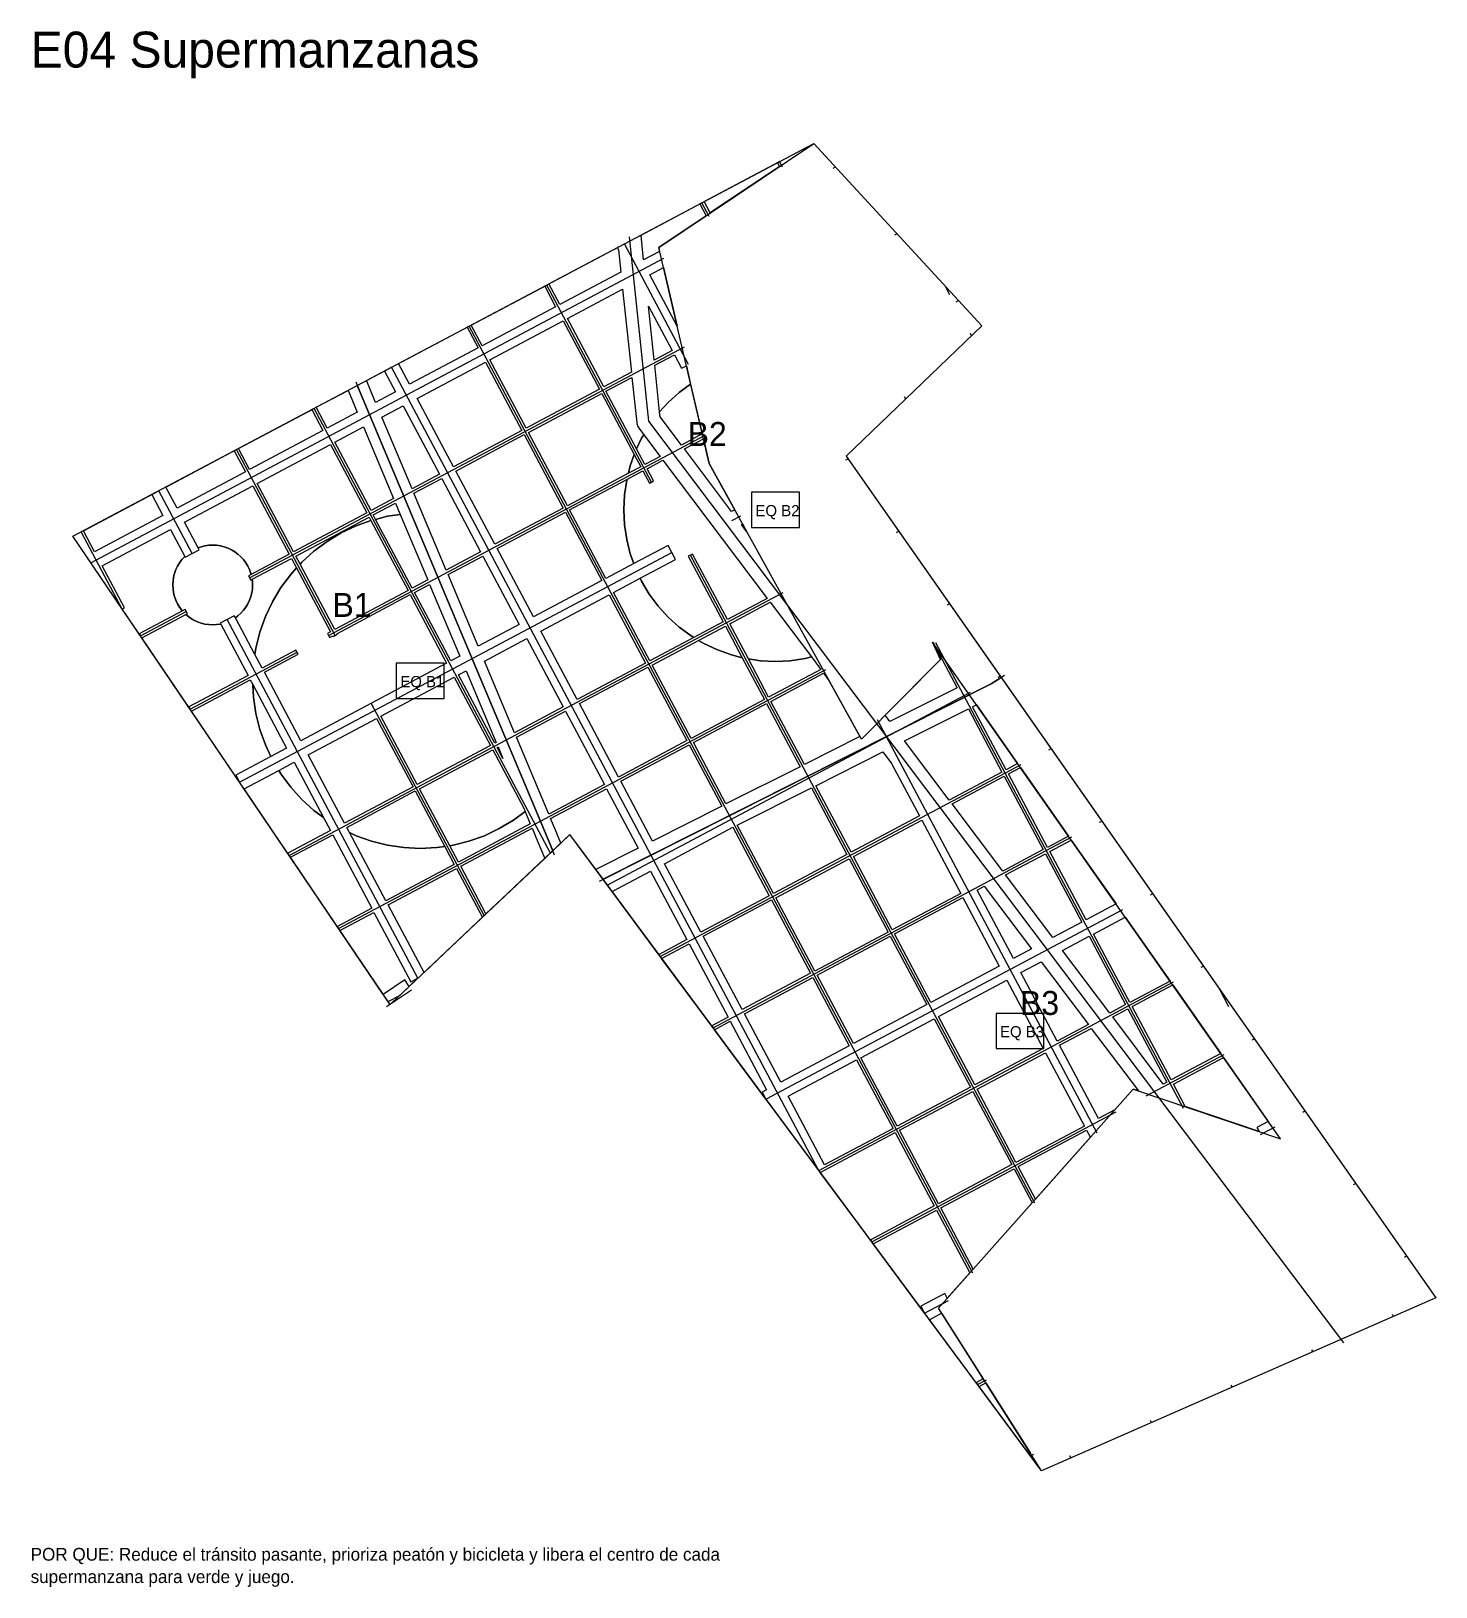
# Model space of a CAD drawing. Header units: metres. Extents: x 3873 to 16340, y -5213 to 3289.
# Drawn here: x 12581 to 14340, y 1087 to 3036 of the extents above; entities that cross this region are included whole.
import ezdxf

# ---------------------------------------------------------------- set-up
doc = ezdxf.new("R2010")
doc.units = ezdxf.units.M
for name, color, linetype in [('EQUIPAMIENTO', 5, 'Continuous'), ('LIMITE-INTERVENCION', 30, 'Continuous'), ('MANZANAS-PROPUESTAS', 33, 'Continuous'), ('SECTORES', 1, 'Continuous'), ('TEXTO', 7, 'Continuous'), ('VERDE-OBLIGATORIO', 3, 'Continuous'), ('VERDE-PROPUESTO', 82, 'Continuous'), ('VIA-BOULEVARD', 30, 'Continuous'), ('VIA-PEATONAL', 42, 'Continuous'), ('VIA-PRIMARIA', 1, 'Continuous'), ('VIA-SECUNDARIA', 8, 'Continuous')]:
    doc.layers.add(name, color=color, linetype=linetype)

msp = doc.modelspace()

# ---------------------------------------------------------------- texts
at = {"layer": 'EQUIPAMIENTO'}
for s, p in [('EQ B2', (13487.8, 2428.1)), ('EQ B1', (13043, 2214)), ('EQ B3', (13794.1, 1775.5))]:
    msp.add_text(s, height=14, dxfattribs=at).set_placement(p)
at = {"layer": 'SECTORES'}
for s, p in [('B2', (13402.8, 2516.1)), ('B1', (12958, 2302)), ('B3', (13819.1, 1803.5))]:
    msp.add_text(s, height=30, dxfattribs=at).set_placement(p)
at = {"layer": 'TEXTO'}
for s, height, p in [('E04 Supermanzanas', 45, (12580, 2990)), ('POR QUE: Reduce el tránsito pasante, prioriza peatón y bicicleta y libera el centro de cada', 16, (12580, 1120)), ('supermanzana para verde y juego.', 16, (12580, 1092))]:
    msp.add_text(s, height=height, dxfattribs=at).set_placement(p)

# ---------------------------------------------------------------- linework, layer by layer
at = {"layer": 'EQUIPAMIENTO'}
for points in [[(13482.8, 2414.1), (13542.8, 2414.1), (13542.8, 2458.1), (13482.8, 2458.1), (13482.8, 2414.1)], [(13038, 2200), (13098, 2200), (13098, 2244), (13038, 2244), (13038, 2200)], [(13789.1, 1761.5), (13849.1, 1761.5), (13849.1, 1805.5), (13789.1, 1805.5), (13789.1, 1761.5)]]:
    msp.add_lwpolyline(points, close=True, dxfattribs=at)
at = {"layer": 'LIMITE-INTERVENCION'}
msp.add_lwpolyline([(12633, 2403), (13561, 2895), (13771.2, 2666.4), (13601.5, 2503.2), (14340, 1449), (13846.2, 1232.4), (13255.3, 2029.4), (13030.2, 1816.5), (12633, 2403)], close=True, dxfattribs=at)
at = {"layer": 'MANZANAS-PROPUESTAS'}
for points in [[(13423.5, 2822.1), (13518, 2872.2), (13515.4, 2870.8), (13517.9, 2866.1), (13431.1, 2807.9), (13423.5, 2822.1)], [(13418.2, 2819.3), (13426, 2804.5), (13366.7, 2764.7), (13367.8, 2759.8), (13347.7, 2749.1), (13344.5, 2779.5), (13342.9, 2779.4), (13420.8, 2820.7), (13418.2, 2819.3)], [(13315.9, 2765), (13314.8, 2764.5), (13316.2, 2761.9), (13319.2, 2733.9), (13242.8, 2693.3), (13229.1, 2719), (13315.9, 2765), (13315.9, 2765)], [(13355.5, 2730.6), (13372.5, 2739.7), (13389.7, 2666.3), (13355.5, 2730.6)], [(13223.8, 2716.2), (13237.5, 2690.5), (13145.7, 2641.7), (13131.9, 2667.5), (13226.5, 2717.6), (13223.8, 2716.2)], [(13297.7, 2590), (13252.2, 2675.7), (13321.4, 2712.5), (13332.4, 2608.5), (13297.7, 2590)], [(13383.4, 2635.6), (13361, 2623.7), (13353.8, 2691.1), (13383.4, 2635.6)], [(13155.1, 2624), (13246.9, 2672.8), (13292.4, 2587.2), (13200.6, 2538.4), (13155.1, 2624)], [(13126.6, 2664.7), (13140.4, 2638.9), (13054.7, 2593.3), (13040.9, 2619.3), (13129.3, 2666.1), (13126.6, 2664.7)], [(13023.3, 2609.9), (13037.1, 2583.9), (13012.1, 2570.7), (13004, 2590), (13004, 2590.1), (13000.6, 2597.9), (13032.1, 2614.6), (13023.3, 2609.9)], [(13064.1, 2575.7), (13149.8, 2621.2), (13195.3, 2535.6), (13109.7, 2490), (13064.1, 2575.7)], [(13361.7, 2617.2), (13386.2, 2630.3), (13395.2, 2613.4), (13401.3, 2616.6), (13406.6, 2593.7), (13392.3, 2583), (13378.5, 2570.5), (13367.8, 2558.8), (13361.7, 2617.2)], [(13300.5, 2584.7), (13333.1, 2602), (13339.1, 2545.4), (13339.3, 2544.1), (13339.6, 2542.8), (13340, 2541.5), (13340.6, 2540.3), (13341.3, 2539.1), (13342, 2538), (13347.9, 2530.2), (13345.2, 2525.7), (13339, 2512.4), (13300.5, 2584.7)], [(12980, 2579.9), (12989.1, 2558.4), (12951.4, 2538.4), (12937.6, 2564.5), (12977.6, 2585.7), (12980, 2579.9)], [(13203.4, 2533.1), (13295.2, 2581.9), (13336, 2505.3), (13331, 2491.3), (13328.6, 2481.9), (13252.2, 2441.3), (13203.4, 2533.1)], [(12932.3, 2561.7), (12946.1, 2535.6), (12854.3, 2486.8), (12840.4, 2512.9), (12934.9, 2563.1), (12932.3, 2561.7)], [(13019.9, 2552.2), (13046.5, 2566.3), (13092, 2480.6), (13057.7, 2462.4), (13019.9, 2552.2)], [(12960.8, 2520.7), (12996.9, 2539.9), (13034.6, 2450.1), (13006.3, 2435.1), (12960.8, 2520.7)], [(12863.7, 2469.1), (12955.5, 2517.9), (13001, 2432.3), (12909.2, 2383.5), (12863.7, 2469.1)], [(13112.5, 2484.7), (13198.1, 2530.3), (13246.9, 2438.4), (13161.3, 2392.9), (13112.5, 2484.7)], [(12835.1, 2510.1), (12849, 2483.9), (12763.4, 2438.4), (12749.4, 2464.7), (12837.7, 2511.5), (12835.1, 2510.1)], [(13060, 2456.8), (13094.8, 2475.3), (13143.6, 2383.5), (13100.5, 2360.6), (13060, 2456.8)], [(12731.7, 2455.3), (12745.7, 2429), (12660, 2383.5), (12646, 2409.9), (12740.5, 2460), (12731.7, 2455.3)], [(12772.7, 2420.7), (12858.4, 2466.3), (12903.9, 2380.6), (12856.2, 2355.3), (12855.9, 2356.5), (12854.2, 2361.2), (12852.1, 2365.6), (12849.6, 2369.8), (12846.7, 2373.7), (12843.4, 2377.4), (12839.7, 2380.7), (12835.8, 2383.6), (12831.6, 2386.1), (12827.2, 2388.2), (12822.5, 2389.9), (12817.8, 2391.1), (12812.9, 2391.8), (12808, 2392), (12803.1, 2391.8), (12798.3, 2391.1), (12793.5, 2389.9), (12789.9, 2388.6), (12772.7, 2420.7)], [(13300.6, 2350.3), (13255.1, 2436), (13326.7, 2474), (13326.5, 2473.2), (13323.7, 2454.8), (13322.8, 2436.1), (13323.7, 2417.5), (13326.5, 2399.1), (13331, 2381), (13335.4, 2368.8), (13300.6, 2350.3)], [(13009.2, 2429.8), (13036.9, 2444.6), (13042.9, 2430.3), (13027.1, 2428), (13012.1, 2424.2), (13009.2, 2429.8)], [(12912, 2378.2), (13003.9, 2427), (13006.2, 2422.7), (12987.7, 2416), (12969, 2407.2), (12951.4, 2396.6), (12934.8, 2384.4), (12919.5, 2370.5), (12917.4, 2368.1), (12912, 2378.2)], [(13209.6, 2302), (13164.1, 2387.6), (13249.8, 2433.1), (13295.3, 2347.5), (13209.6, 2302)], [(12716.1, 2280.8), (12717.6, 2278.1), (12694.7, 2311.8), (12697.4, 2313.2), (12669.4, 2365.8), (12755.1, 2411.4), (12773, 2377.7), (12772.7, 2377.4), (12769.4, 2373.7), (12766.4, 2369.8), (12763.9, 2365.6), (12761.8, 2361.2), (12760.2, 2356.5), (12759, 2351.8), (12758.3, 2346.9), (12758, 2342), (12758.3, 2337.1), (12759, 2332.3), (12760.2, 2327.5), (12761.8, 2322.9), (12763.9, 2318.5), (12766.4, 2314.2), (12769.4, 2310.3), (12770.1, 2309.5), (12716.1, 2280.8)], [(13146.5, 2378.2), (13192, 2292.6), (13140.5, 2265.2), (13102.8, 2355), (13146.5, 2378.2)], [(12906.7, 2375.3), (12913.1, 2363.4), (12905.7, 2355.2), (12893.4, 2338.7), (12882.8, 2321), (12874, 2302.4), (12867.1, 2283), (12862.1, 2263), (12860.9, 2255), (12836.4, 2300.9), (12839.7, 2303.4), (12843.4, 2306.7), (12846.7, 2310.3), (12849.6, 2314.2), (12852.1, 2318.5), (12854.2, 2322.9), (12855.9, 2327.5), (12857.1, 2332.3), (12857.8, 2337.1), (12858, 2342), (12857.8, 2346.9), (12857.5, 2349.1), (12906.7, 2375.3)], [(13355.5, 2247), (13310, 2332.7), (13343.4, 2350.4), (13345.2, 2346.6), (13354.8, 2330.6), (13365.9, 2315.6), (13378.5, 2301.8), (13392.3, 2289.3), (13407.3, 2278.2), (13410.5, 2276.2), (13355.5, 2247)], [(13264.6, 2198.6), (13219, 2284.3), (13304.7, 2329.8), (13350.2, 2244.2), (13264.6, 2198.6)], [(12774.5, 2305), (12776.3, 2303.4), (12780.2, 2300.4), (12784.5, 2297.9), (12788.9, 2295.8), (12793.5, 2294.2), (12798.3, 2293), (12803.1, 2292.3), (12808, 2292), (12812.9, 2292.3), (12817.8, 2293), (12818, 2293), (12852.3, 2228.6), (12778.2, 2189.2), (12779.6, 2186.5), (12719.2, 2275.6), (12774.5, 2305)], [(13246.9, 2189.3), (13186.1, 2156.9), (13148.3, 2246.7), (13201.4, 2274.9), (13246.9, 2189.3)], [(13416.5, 2272.6), (13423.2, 2268.6), (13440.1, 2260.6), (13457.7, 2254.3), (13471.2, 2250.9), (13499, 2198.7), (13407.2, 2149.9), (13358.3, 2241.7), (13416.5, 2272.6)], [(13740.4, 2213.3), (13656.3, 2171), (13650.4, 2178.8), (13719.7, 2248.7), (13709.6, 2270.5), (13711.3, 2268.1), (13740.4, 2213.3)], [(13569.5, 2236.2), (13504.3, 2201.5), (13478.9, 2249.3), (13494.2, 2247.1), (13512.8, 2246.1), (13531.4, 2247.1), (13549.9, 2249.8), (13557.8, 2251.8), (13569.5, 2236.2)], [(12855.1, 2223.3), (12858.3, 2217.3), (12859, 2201.4), (12862.1, 2181.1), (12867.1, 2161.1), (12874, 2141.7), (12880.9, 2127.1), (12836.9, 2103.8), (12841.6, 2094.9), (12781.3, 2184), (12855.1, 2223.3)], [(13267.4, 2193.4), (13353, 2238.9), (13401.9, 2147.1), (13316.2, 2101.5), (13267.4, 2193.4)], [(13573.2, 2231.4), (13579.8, 2222.5), (13618.7, 2152.1), (13549.2, 2117.1), (13507.1, 2196.2), (13573.2, 2231.4)], [(13298.6, 2092.1), (13228.9, 2055.1), (13188.4, 2151.4), (13249.7, 2184), (13298.6, 2092.1)], [(13501.8, 2193.4), (13543.8, 2114.4), (13450.9, 2067.7), (13410, 2144.6), (13501.8, 2193.4)], [(13754.5, 2186.8), (13796.5, 2107.7), (13730.4, 2072.6), (13674.6, 2146.7), (13754.5, 2186.8)], [(13801.8, 2110.6), (13759.8, 2189.5), (13764.6, 2191.9), (13816.2, 2118.2), (13801.8, 2110.6)], [(13445.5, 2065), (13358.9, 2021.3), (13319, 2096.2), (13404.7, 2141.8), (13445.5, 2065)], [(13647.4, 2133), (13658.3, 2118.4), (13693.2, 2052.8), (13607.6, 2007.3), (13563.3, 2090.6), (13647.4, 2133)], [(12890.8, 2109.8), (12893.4, 2105.4), (12905.7, 2088.8), (12919.5, 2073.5), (12934.8, 2059.7), (12946.8, 2050.8), (12955.5, 2034.3), (12902.3, 2006), (12903.7, 2003.3), (12847.3, 2086.6), (12890.8, 2109.8)], [(13853.5, 2013.4), (13804.6, 2105.3), (13819.7, 2113.3), (13879.8, 2027.5), (13853.5, 2013.4)], [(13244, 2018.7), (13239, 2030.9), (13239, 2031), (13231.2, 2049.5), (13301.4, 2086.8), (13341, 2012.4), (13287.8, 1985.6), (13255.3, 2029.4), (13244, 2018.7)], [(13465, 2041.2), (13557.9, 2087.9), (13602.3, 2004.5), (13510.4, 1955.6), (13465, 2041.2)], [(13848.2, 2010.6), (13797.5, 1983.7), (13734.1, 2067.8), (13799.3, 2102.4), (13848.2, 2010.6)], [(13205.8, 2042.8), (13115.8, 1995), (13104.9, 2015.4), (13109, 2016.1), (13129, 2021.1), (13148.4, 2028), (13167, 2036.8), (13184.7, 2047.4), (13199.3, 2058.3), (13205.8, 2042.8)], [(13696, 2047.5), (13744.9, 1955.7), (13659.2, 1910.2), (13610.4, 2002), (13696, 2047.5)], [(12958.4, 2029), (13007.2, 1937.2), (12964.3, 1914.4), (12965.7, 1911.7), (12905.4, 2000.9), (12958.4, 2029)], [(12979.5, 2031.9), (12987.7, 2028), (13007.1, 2021.1), (13027.1, 2016.1), (13047.4, 2013), (13068, 2012), (13088.6, 2013), (13098.6, 2014.5), (13110.5, 1992.1), (13024.8, 1946.6), (12979.5, 2031.9)], [(13118.6, 1989.7), (13208.2, 2037.3), (13215, 2021), (13223.8, 1999.6), (13150.3, 1930.1), (13118.6, 1989.7)], [(13505.1, 1952.8), (13419.5, 1907.3), (13374, 1992.9), (13459.6, 2038.5), (13505.1, 1952.8)], [(13901.8, 1922.5), (13856.3, 2008.1), (13883.3, 2022.5), (13939.4, 1942.5), (13901.8, 1922.5)], [(13513.3, 1950.3), (13605.1, 1999.2), (13653.9, 1907.3), (13562.1, 1858.5), (13513.3, 1950.3)], [(13896.5, 1919.7), (13860.3, 1900.4), (13801.1, 1978.8), (13851, 2005.3), (13896.5, 1919.7)], [(13027.7, 1941.3), (13113.3, 1986.8), (13145.4, 1926.5), (13148, 1927.9), (13072.7, 1856.7), (13027.7, 1941.3)], [(13356.3, 1983.5), (13401.8, 1897.9), (13367.1, 1879.4), (13368.5, 1876.7), (13308.2, 1958), (13356.3, 1983.5)], [(13747.7, 1950.4), (13793.2, 1864.7), (13707.6, 1819.2), (13662, 1904.9), (13747.7, 1950.4)], [(13810.9, 1874.1), (13765.3, 1959.8), (13774.3, 1964.6), (13833.5, 1886.1), (13810.9, 1874.1)], [(13048.7, 1847.5), (13021.5, 1829.3), (12967.4, 1909.3), (13010, 1931.9), (13056.3, 1844.8), (13065.1, 1849.5), (13054.2, 1839.2), (13048.7, 1847.5)], [(13556.8, 1855.7), (13471.1, 1810.2), (13422.3, 1902), (13508, 1947.5), (13556.8, 1855.7)], [(13956.7, 1819.2), (13911.2, 1904.8), (13950.9, 1926), (14007, 1845.9), (13956.7, 1819.2)], [(13404.7, 1892.6), (13453.5, 1800.8), (13433.3, 1790), (13434.7, 1787.4), (13370.3, 1874.3), (13404.7, 1892.6)], [(13564.9, 1853.2), (13656.7, 1902), (13702.3, 1816.4), (13610.4, 1767.6), (13564.9, 1853.2)], [(13951.4, 1816.4), (13931.6, 1805.8), (13872.5, 1884.2), (13905.9, 1902), (13951.4, 1816.4)], [(13865.8, 1770.8), (13820.3, 1856.5), (13845.6, 1870), (13904.8, 1791.5), (13865.8, 1770.8)], [(13605.1, 1764.7), (13519.5, 1719.2), (13474, 1804.9), (13559.6, 1850.4), (13605.1, 1764.7)], [(13802.6, 1847.1), (13848.1, 1761.4), (13762.5, 1715.9), (13717, 1801.5), (13802.6, 1847.1)], [(14008.4, 1722.1), (13959.6, 1813.9), (14010.5, 1841), (14070.6, 1755.1), (14008.4, 1722.1)], [(13456.3, 1795.5), (13501.8, 1709.8), (13496.3, 1706.9), (13501, 1698), (13436.5, 1785), (13456.3, 1795.5)], [(13665.4, 1664.3), (13619.8, 1749.9), (13711.7, 1798.7), (13757.2, 1713.1), (13665.4, 1664.3)], [(13954.3, 1811.1), (14003.1, 1719.2), (13998.6, 1716.9), (13935.2, 1801), (13954.3, 1811.1)], [(13917.4, 1673.7), (13868.6, 1765.5), (13908.4, 1786.7), (13967.4, 1708.4), (13961, 1710.6), (13937.8, 1684.5), (13917.4, 1673.7)], [(13851, 1756.1), (13899.8, 1664.3), (13814.1, 1618.8), (13765.3, 1710.6), (13851, 1756.1)], [(13574.4, 1615.9), (13528.9, 1701.6), (13614.5, 1747.1), (13660.1, 1661.4), (13574.4, 1615.9)], [(14011.2, 1716.8), (14074.1, 1750.2), (14130.1, 1670.1), (14115.8, 1662.5), (14118.5, 1657.6), (14026.1, 1688.7), (14011.2, 1716.8)], [(13668.2, 1659), (13760, 1707.8), (13808.8, 1616), (13717, 1567.1), (13668.2, 1659)], [(13817, 1613.5), (13902.6, 1659), (13907.1, 1650.7), (13908.3, 1651.3), (13838.5, 1572.9), (13817, 1613.5)], [(13662.9, 1656.1), (13711.7, 1564.3), (13632.1, 1522), (13633.5, 1519.3), (13569, 1606.2), (13662.9, 1656.1)], [(13719.8, 1561.8), (13811.7, 1610.7), (13834.3, 1568.1), (13760.6, 1485.2), (13719.8, 1561.8)], [(13724.9, 1454.7), (13695, 1438.8), (13699.7, 1430), (13635.3, 1516.9), (13714.5, 1559), (13756.3, 1480.4), (13728.1, 1448.7), (13724.9, 1454.7)], [(13764.6, 1343.3), (13766, 1340.6), (13705.7, 1421.8), (13721, 1429.9), (13773.1, 1347.8), (13764.6, 1343.3)], [(13830.8, 1253.9), (13832.2, 1251.2), (13767.8, 1338.2), (13776.3, 1342.7), (13832.1, 1254.6), (13830.8, 1253.9)]]:
    msp.add_lwpolyline(points, close=True, dxfattribs=at)
at = {"layer": 'SECTORES'}
for points in [[(12989.1, 2591.8), (13561, 2895), (13771.2, 2666.4), (13601.5, 2503.2), (13795.5, 2226.3), (13783, 2218), (13296.9, 1973.4), (13255.3, 2029.4), (13233.9, 2009.2), (13227, 2026), (12992, 2585), (12989.1, 2591.8)], [(13030.2, 1816.5), (13030, 1816.9), (12633, 2403), (12989.1, 2591.8), (12992, 2585), (13227, 2026), (13233.9, 2009.2), (13032.1, 1818.3), (13030.2, 1816.5)], [(13795.5, 2226.3), (14340, 1449), (13846.2, 1232.4), (13296.9, 1973.4), (13783, 2218), (13795.5, 2226.3)]]:
    msp.add_lwpolyline(points, close=True, dxfattribs=at)
at = {"layer": 'VERDE-OBLIGATORIO'}
msp.add_lwpolyline([(14145.3, 1648.5), (13709.6, 2270.5), (13719.7, 2248.7), (13620.6, 2148.7), (13429.8, 2494.3), (13366.7, 2764.7), (13561, 2895), (13771.2, 2666.4), (13601.5, 2503.2), (14340, 1449), (13846.2, 1232.4), (13717, 1436.2), (13961, 1710.6), (14145.3, 1648.5)], close=True, dxfattribs=at)
at = {"layer": 'VERDE-PROPUESTO'}
for points in [[(13392.3, 2583), (13406.6, 2593.7), (13421.2, 2531.1), (13395.2, 2517.3), (13368.5, 2552.7), (13367.8, 2558.8), (13378.5, 2570.5), (13392.3, 2583)], [(13347.9, 2530.2), (13368.4, 2503), (13349.4, 2492.9), (13339, 2512.4), (13345.2, 2525.7), (13347.9, 2530.2)], [(13458, 2434), (13398.9, 2512.4), (13422.6, 2525.1), (13429.8, 2494.3), (13461.9, 2436.1), (13458, 2434)], [(13392.3, 2289.3), (13378.5, 2301.8), (13365.9, 2315.6), (13354.8, 2330.6), (13345.2, 2346.6), (13343.4, 2350.4), (13387.7, 2374), (13378.3, 2391.6), (13335.4, 2368.8), (13331, 2381), (13326.5, 2399.1), (13323.7, 2417.5), (13322.8, 2436.1), (13323.7, 2454.8), (13326.5, 2473.2), (13326.7, 2474), (13346.9, 2484.8), (13355, 2469.5), (13360.3, 2472.3), (13352.2, 2487.6), (13372, 2498.2), (13502.5, 2325.1), (13452.6, 2298.6), (13409, 2380.7), (13403.7, 2377.9), (13447.3, 2295.8), (13410.5, 2276.2), (13407.3, 2278.2), (13392.3, 2289.3)], [(13336, 2505.3), (13344.1, 2490.1), (13328.6, 2481.9), (13331, 2491.3), (13336, 2505.3)], [(12934.8, 2384.4), (12951.4, 2396.6), (12969, 2407.2), (12987.7, 2416), (13006.2, 2422.7), (13052.7, 2335.2), (12960.9, 2286.3), (12917.4, 2368.1), (12919.5, 2370.5), (12934.8, 2384.4)], [(13042.9, 2430.3), (13077.4, 2348.3), (13058, 2338), (13012.1, 2424.2), (13027.1, 2428), (13042.9, 2430.3)], [(13470.2, 2417.8), (13471.6, 2418.6), (13477.1, 2408.7), (13470.2, 2417.8)], [(12852.1, 2318.5), (12849.6, 2314.2), (12846.7, 2310.3), (12843.4, 2306.7), (12839.7, 2303.4), (12836.4, 2300.9), (12835.1, 2303.4), (12817.5, 2294), (12818, 2293), (12817.8, 2293), (12812.9, 2292.3), (12808, 2292), (12803.1, 2292.3), (12798.3, 2293), (12793.5, 2294.2), (12788.9, 2295.8), (12784.5, 2297.9), (12780.2, 2300.4), (12776.3, 2303.4), (12774.5, 2305), (12776.3, 2306), (12773.5, 2311.3), (12770.1, 2309.5), (12769.4, 2310.3), (12766.4, 2314.2), (12763.9, 2318.5), (12761.8, 2322.9), (12760.2, 2327.5), (12759, 2332.3), (12758.3, 2337.1), (12758, 2342), (12758.3, 2346.9), (12759, 2351.8), (12760.2, 2356.5), (12761.8, 2361.2), (12763.9, 2365.6), (12766.4, 2369.8), (12769.4, 2373.7), (12772.7, 2377.4), (12773, 2377.7), (12773.5, 2376.7), (12791.2, 2386.1), (12789.9, 2388.6), (12793.5, 2389.9), (12798.3, 2391.1), (12803.1, 2391.8), (12808, 2392), (12812.9, 2391.8), (12817.8, 2391.1), (12822.5, 2389.9), (12827.2, 2388.2), (12831.6, 2386.1), (12835.8, 2383.6), (12839.7, 2380.7), (12843.4, 2377.4), (12846.7, 2373.7), (12849.6, 2369.8), (12852.1, 2365.6), (12854.2, 2361.2), (12855.9, 2356.5), (12856.2, 2355.3), (12852.8, 2353.4), (12855.6, 2348.1), (12857.5, 2349.1), (12857.8, 2346.9), (12858, 2342), (12857.8, 2337.1), (12857.1, 2332.3), (12855.9, 2327.5), (12854.2, 2322.9), (12852.1, 2318.5)], [(12867.1, 2283), (12874, 2302.4), (12882.8, 2321), (12893.4, 2338.7), (12905.7, 2355.2), (12913.1, 2363.4), (12955.6, 2283.5), (12951.6, 2281.4), (12954.5, 2276.1), (12958.4, 2278.2), (12958.8, 2277.4), (12964.1, 2280.3), (12963.7, 2281), (13055.5, 2329.9), (13101, 2244.2), (12918.3, 2147), (12872.7, 2232.7), (12915.1, 2255.2), (12912.3, 2260.5), (12869.9, 2238), (12860.9, 2255), (12862.1, 2263), (12867.1, 2283)], [(13117.5, 2253), (13106.3, 2247), (13060.8, 2332.7), (13079.7, 2342.7), (13117.5, 2253)], [(13531.4, 2247.1), (13512.8, 2246.1), (13494.2, 2247.1), (13478.9, 2249.3), (13455.5, 2293.3), (13506.1, 2320.3), (13557.8, 2251.8), (13549.9, 2249.8), (13531.4, 2247.1)], [(13440.1, 2260.6), (13423.2, 2268.6), (13416.5, 2272.6), (13450.2, 2290.5), (13471.2, 2250.9), (13457.7, 2254.3), (13440.1, 2260.6)], [(13064.1, 2092.1), (13018.6, 2177.7), (13110.4, 2226.6), (13156, 2140.9), (13064.1, 2092.1)], [(13163, 2144.6), (13161.3, 2143.7), (13115.7, 2229.4), (13125.3, 2234.4), (13163, 2144.6)], [(12867.1, 2161.1), (12862.1, 2181.1), (12859, 2201.4), (12858.3, 2217.3), (12900.6, 2137.6), (12880.9, 2127.1), (12874, 2141.7), (12867.1, 2161.1)], [(12973.2, 2043.7), (12927.7, 2129.4), (13013.3, 2174.9), (13058.9, 2089.3), (12973.2, 2043.7)], [(13104.9, 2015.4), (13067, 2086.8), (13158.8, 2135.6), (13197.1, 2063.5), (13199.3, 2058.3), (13184.7, 2047.4), (13167, 2036.8), (13148.4, 2028), (13129, 2021.1), (13109, 2016.1), (13104.9, 2015.4)], [(13164.1, 2138.4), (13165.4, 2139.1), (13171.5, 2124.5), (13164.1, 2138.4)], [(12919.5, 2073.5), (12905.7, 2088.8), (12893.4, 2105.4), (12890.8, 2109.8), (12910, 2120), (12946.8, 2050.8), (12934.8, 2059.7), (12919.5, 2073.5)], [(13068, 2012), (13047.4, 2013), (13027.1, 2016.1), (13007.1, 2021.1), (12987.7, 2028), (12979.5, 2031.9), (12976, 2038.4), (13061.7, 2084), (13098.6, 2014.5), (13088.6, 2013), (13068, 2012)]]:
    msp.add_lwpolyline(points, close=True, dxfattribs=at)
at = {"layer": 'VIA-BOULEVARD'}
msp.add_lwpolyline([(12987.1, 2596.4), (12992, 2585), (13227, 2026), (13235.9, 2004.2)], dxfattribs=at)
at = {"layer": 'VIA-PEATONAL'}
for points in [[(13521.8, 2865.1), (13518, 2872.2)], [(13430, 2803.5), (13420.8, 2820.7)], [(13662.3, 2780.4), (13665, 2781.9)], [(13357.7, 2470.9), (13226.5, 2717.6)], [(13739.2, 2696.8), (13741.9, 2698.2)], [(13760, 1480), (13129.3, 2666.1)], [(12854.2, 2350.8), (13398.8, 2640.4)], [(13676.1, 2574.9), (13674.6, 2577.7)], [(13230.9, 2006.3), (12934.9, 2563.1)], [(12953, 2278.8), (13424.7, 2529.5)], [(12961.4, 2278.8), (12837.7, 2511.5)], [(12694.7, 2311.8), (12643.3, 2408.5)], [(13664.6, 2407.9), (13667.2, 2409.4)], [(13837.9, 1567.7), (13406.4, 2379.3)], [(12903.7, 2003.3), (13522.6, 2332.4)], [(12717.6, 2278.1), (12774.9, 2308.7)], [(13728.2, 2317.2), (13730.8, 2318.6)], [(14024.1, 1686.2), (13713.8, 2269.6)], [(12779.6, 2186.5), (12913.7, 2257.9)], [(12965.7, 1911.7), (13575.8, 2236.1)], [(13148, 1927.9), (13007, 2193.1)], [(13855.3, 2135.6), (13858, 2137)], [(13368.5, 1876.7), (13820.6, 2117.2)], [(13918.9, 2044.8), (13921.6, 2046.3)], [(13434.7, 1787.4), (13884.2, 2026.4)], [(14046.1, 1863.3), (14048.8, 1864.7)], [(13567.2, 1608.7), (14011.4, 1844.9)], [(14080.8, 1813.7), (14069.3, 1835.4)], [(14109.7, 1772.5), (14112.4, 1773.9)], [(13977.1, 1702), (14075, 1754.1)], [(13633.5, 1519.3), (13939.7, 1682.2)], [(14236.9, 1591), (14239.5, 1592.4)], [(14300.5, 1500.2), (14303.1, 1501.6)], [(14287.1, 1425.8), (14285.7, 1428.5)], [(14186.1, 1381.5), (14184.7, 1384.1)], [(13766, 1340.6), (13777.3, 1346.6)], [(13984, 1292.9), (13982.6, 1295.5)], [(13832.2, 1251.2), (13836.4, 1253.5)], [(13883, 1248.5), (13881.6, 1251.2)]]:
    msp.add_lwpolyline(points, dxfattribs=at)
at = {"layer": 'VIA-PRIMARIA'}
for points in [[(13329.6, 2778), (13354, 2547), (14218, 1401), (14224.1, 1392.7)], [(13292.3, 1971.1), (13783, 2218), (13799.7, 2229)], [(13025.8, 1814.1), (13057.1, 1835)]]:
    msp.add_lwpolyline(points, dxfattribs=at)
at = {"layer": 'VIA-SECUNDARIA'}
for points in [[(13585.3, 2864.1), (13588.1, 2865.6)], [(13404, 2618), (13323.7, 2769.2)], [(12655.5, 2369.7), (13372.9, 2751.2)], [(13731.4, 2705.3), (13725.8, 2715.8)], [(13758.5, 2654.2), (13757.1, 2657)], [(13566.2, 1610), (13032.1, 2614.6)], [(13601, 2498.7), (13603.7, 2500.1)], [(12782.4, 2381.4), (12740.5, 2460)], [(13458.1, 2422.8), (13469.4, 2428.7)], [(12841.6, 2094.9), (13383, 2382.8)], [(13065.1, 1849.5), (12826.3, 2298.7)], [(13791.8, 2226.4), (13794.4, 2227.8)], [(13302.2, 1966.1), (13757.1, 2207.9)], [(13915.9, 1655.3), (13640.6, 2173.1)], [(13982.5, 1954.1), (13985.2, 1955.5)], [(13501, 1698), (13947.8, 1935.6)], [(13027.7, 1820.2), (13042.2, 1827.8)], [(14173.3, 1681.8), (14176, 1683.2)], [(14120.5, 1653.7), (14138.6, 1663.3)], [(13699.7, 1430), (13729.6, 1445.8)], [(14085.1, 1337.2), (14083.6, 1339.8)]]:
    msp.add_lwpolyline(points, dxfattribs=at)

msp.set_redraw_order([(e.dxf.handle, doc.entitydb.next_handle()) for e in msp.query("TEXT MTEXT ATTDEF DIMENSION ARC_DIMENSION")])  # texts and dimensions are drawn at this point

doc.saveas('drawing.dxf')
